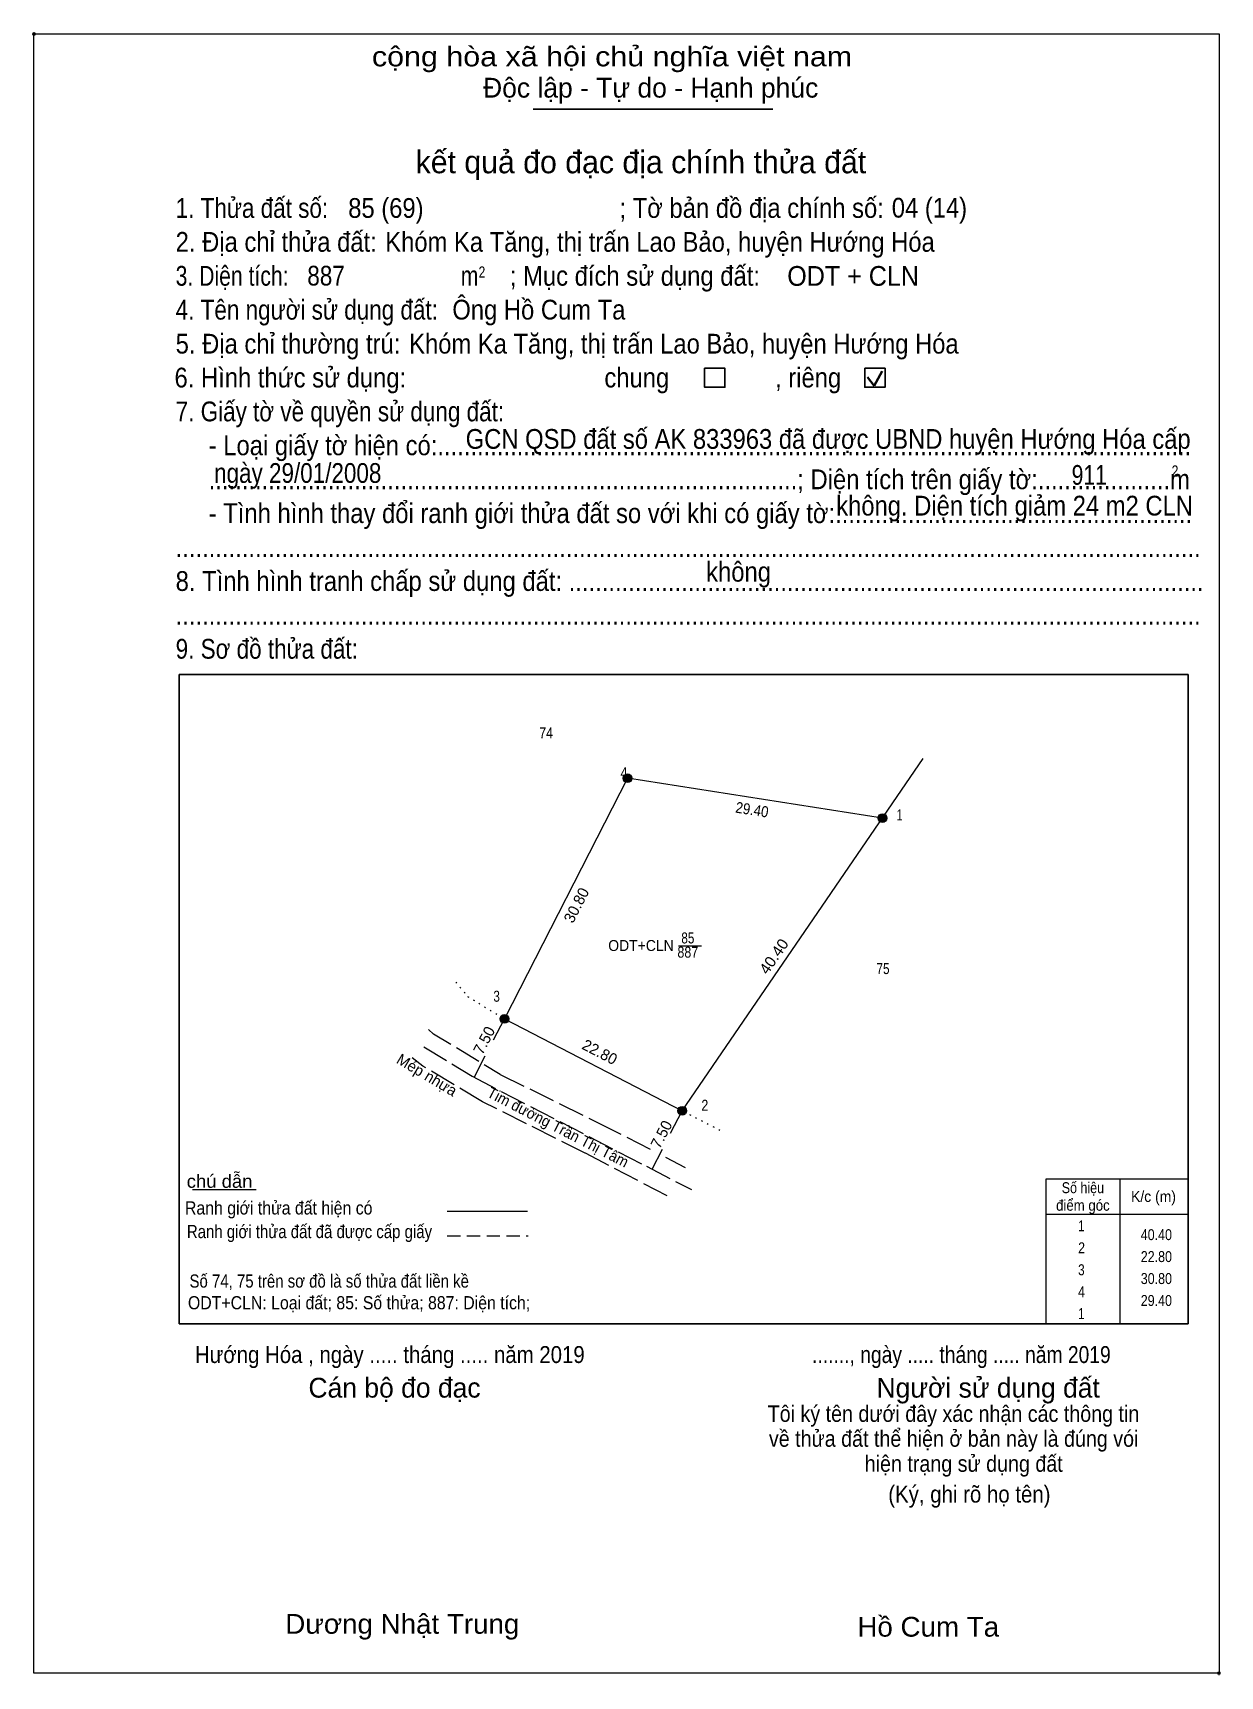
# Model space of a CAD drawing. Header units: metres. Extents: x 536109 to 536832, y 1838438 to 1839216.
# Drawn here: x 536237.8 to 536373.1, y 1838783.2 to 1838970.4 of the extents above; entities that cross this region are included whole.
import ezdxf
from ezdxf.enums import TextEntityAlignment as Align

# ---------------------------------------------------------------- set-up
doc = ezdxf.new("R2010")
doc.units = ezdxf.units.M
doc.header["$LTSCALE"] = 0.5
doc.header["$PDMODE"] = 32
doc.header["$PDSIZE"] = 0.25
for name, pattern in [('DOTTED', [1.5, 0.3, -1.2]), ('LONG_DASHED', [7.5, 6, -1.5]), ('MEDIUM_DASHED', [4.5, 3, -1.5])]:
    doc.linetypes.add(name, pattern=pattern)
for name, color, linetype, lineweight in [('1', 7, 'Continuous', 13), ('17', 7, 'Continuous', 13), ('2', 7, 'Continuous', 25), ('22', 7, 'LONG_DASHED', 13), ('32', 7, 'Continuous', 13), ('50', 7, 'DOTTED', 13), ('6', 7, 'Continuous', 13), ('63', 7, 'Continuous', 13)]:
    doc.layers.add(name, color=color, linetype=linetype, lineweight=lineweight)

msp = doc.modelspace()

# ---------------------------------------------------------------- texts
at = {"layer": '1'}
for s, width, p in [('85', 0.8, (536312.45, 1838866.7)), ('ODT+CLN', 0.95, (536307.11, 1838865.84)), ('887', 0.85, (536312.445, 1838865.08))]:
    msp.add_text(s, height=1.25, dxfattribs=dict(at, width=width)).set_placement(p, align=Align.CENTER)
at = {"layer": '2'}
for s, height, width, p in [('cộng hòa xã hội chủ nghĩa việt nam', 2.253, 1.15, (536276.46, 1838966.62)), ('1. Thửa đất số:', 2.253, 0.85, (536254.1, 1838949.36)), ('85 (69)', 2.25, 0.9, (536273.76, 1838949.36)), ('; Tờ bản đồ địa chính số:', 2.253, 0.9, (536304.66, 1838949.36)), ('04 (14)', 2.25, 0.9, (536335.68, 1838949.39)), ('2. Địa chỉ thửa đất:', 2.253, 0.9, (536254.1, 1838945.5)), ('Khóm Ka Tăng, thị trấn Lao Bảo, huyện Hướng Hóa', 2.25, 0.9, (536277.98, 1838945.5)), ('3. Diện tích:', 2.253, 0.8, (536254.1, 1838941.63)), ('887', 2.25, 0.85, (536269.1, 1838941.65)), ('m', 2.253, 0.8, (536286.58, 1838941.63)), ('2', 1.288, 0.8, (536288.61, 1838942.54)), ('; Mục đích sử dụng đất:', 2.253, 0.9, (536292.17, 1838941.63)), ('ODT + CLN', 2.25, 0.95, (536323.77, 1838941.62)), ('4. Tên người sử dụng đất:', 2.253, 0.85, (536254.1, 1838937.77)), ('Ông Hồ Cum Ta', 2.25, 0.9, (536285.62, 1838937.78)), ('5. Địa chỉ thường trú:', 2.253, 0.9, (536254.1, 1838933.9)), ('Khóm Ka Tăng, thị trấn Lao Bảo, huyện Hướng Hóa', 2.25, 0.9, (536280.7, 1838933.9)), ('6. Hình thức sử dụng:', 2.253, 0.9, (536253.97, 1838930.04)), ('chung                , riêng', 2.253, 0.9, (536302.94, 1838930.04)), ('7. Giấy tờ về quyền sử dụng đất:', 2.253, 0.85, (536254.1, 1838926.18)), ('     - Loại giấy tờ hiện có:..................................................................................................................', 2.253, 0.9, (536254.1, 1838922.32)), ('GCN QSD đất số AK 833963 đã được UBND huyện Hướng Hóa cấp', 2.25, 0.9, (536287.14, 1838923.05)), ('     .........................................................................................; Diện tích trên giấy tờ:....................m', 2.253, 0.9, (536254.1, 1838918.45)), ('ngày 29/01/2008', 2.25, 0.85, (536258.48, 1838919.17)), ('911', 2.25, 0.8, (536356.17, 1838918.95)), ('2', 1.288, 0.8, (536367.56, 1838919.87)), ('     - Tình hình thay đổi ranh giới thửa đất so với khi có giấy tờ:......................................................', 2.253, 0.9, (536254.1, 1838914.59)), ('không. Diện tích giảm 24 m2 CLN', 2.25, 0.9, (536329.35, 1838915.45)), ('...........................................................................................................................................................', 2.253, 0.9, (536254.1, 1838910.72)), ('8. Tình hình tranh chấp sử dụng đất: ................................................................................................', 2.253, 0.9, (536254.1, 1838906.86)), ('không', 2.254, 0.9, (536314.53, 1838907.92)), ('9. Sơ đồ thửa đất:', 2.253, 0.85, (536254.1, 1838899.14)), ('...........................................................................................................................................................', 2.253, 0.9, (536254.1, 1838903)), ('Hướng Hóa , ngày ..... tháng ..... năm 2019', 1.93, 0.9, (536256.3, 1838818.9)), ('......., ngày ..... tháng ..... năm 2019', 1.93, 0.85, (536326.6, 1838818.9)), ('(Ký, ghi rõ họ tên)', 1.932, 0.9, (536335.28, 1838803)), ('Dương Nhật Trung', 2.25, 1.05, (536266.59, 1838788.06)), ('Hồ Cum Ta', 2.25, 1.05, (536331.76, 1838787.73))]:
    msp.add_text(s, height=height, dxfattribs=dict(at, width=width)).set_placement(p)
for s, height, p in [('Độc lập - Tự do - Hạnh phúc', 2.253, (536289.12, 1838963.06)), ('Cán bộ đo đạc', 2.254, (536269.23, 1838814.96)), ('Người sử dụng đất', 2.253, (536333.94, 1838814.96))]:
    msp.add_text(s, height=height, dxfattribs=at).set_placement(p)
for s, height, p in [('kết quả đo đạc địa chính thửa đất', 2.576, (536307.105, 1838954.44)), ('.', 0.644, (536372.9586, 1838783.23))]:
    msp.add_text(s, height=height, dxfattribs=at).set_placement(p, align=Align.CENTER)
at = {"layer": '2', "width": 0.9}
for s, p in [('Tôi ký tên dưới đây xác nhận các thông tin', (536342.71, 1838812.2)), ('về thửa đất thể hiện ở bản này là đúng vói', (536342.73, 1838809.36)), ('hiện trạng sử dụng đất', (536343.875, 1838806.51))]:
    msp.add_text(s, height=1.862, dxfattribs=at).set_placement(p, align=Align.CENTER)
at = {"layer": '6'}
for s, width, p in [('chú dẫn', 1.05, (536255.36, 1838838.86)), ('Ranh giới thửa đất hiện có ', 0.9, (536255.16, 1838835.82)), ('Ranh giới thửa đất đã được cấp giấy', 0.85, (536255.38, 1838833.13)), ('Số 74, 75 trên sơ đồ là số thửa đất liền kề', 0.85, (536255.68, 1838827.49)), ('ODT+CLN: Loại đất; 85: Số thửa; 887: Diện tích;', 0.9, (536255.5, 1838825.02))]:
    msp.add_text(s, height=1.5, dxfattribs=dict(at, width=width)).set_placement(p)
at = {"layer": '63'}
for s, width, p in [('74', 0.85, (536296.305, 1838890.06)), ('75', 0.8, (536334.68, 1838863.21)), ('Số hiệu', 0.85, (536357.45, 1838838.25)), ('K/c (m)', 0.95, (536365.495, 1838837.25)), ('điểm góc', 0.9, (536357.45, 1838836.25)), (' 1', 0.75, (536357.1, 1838833.9)), (' 2', 0.85, (536357.105, 1838831.4)), (' 3', 0.8, (536357.095, 1838828.9)), (' 4', 0.85, (536357.1, 1838826.4)), (' 1', 0.75, (536357.1, 1838823.9))]:
    msp.add_text(s, height=1.25, dxfattribs=dict(at, width=width)).set_placement(p, align=Align.CENTER)
for s, width, p in [(' 4', 0.85, (536305.57, 1838885.52)), (' 1', 0.75, (536336.91, 1838880.72)), (' 3', 0.8, (536291.04, 1838860.06)), (' 2', 0.85, (536314.78, 1838847.64)), ('40.40', 0.85, (536367.6, 1838832.9)), ('22.80', 0.85, (536367.6, 1838830.4)), ('30.80', 0.85, (536367.6, 1838827.9)), ('29.40', 0.85, (536367.6, 1838825.4))]:
    msp.add_text(s, height=1.25, dxfattribs=dict(at, width=width)).set_placement(p, align=Align.RIGHT)
for s, rotation, width, p in [('29.40', 351.118, 0.9, (536319.6685, 1838881.3249)), ('40.40', 55.622, 1.05, (536322.7671, 1838864.8721)), ('Tim đường Trần Thị Tâm', 332.69, 0.95, (536297.3733, 1838845.213))]:
    msp.add_text(s, height=1.25, rotation=rotation, dxfattribs=dict(at, width=width)).set_placement(p, align=Align.CENTER)
for s, rotation, p in [('30.80', 62.919, (536300.3117, 1838870.7705)), ('7.50', 62.683, (536289.8019, 1838855.3732)), ('22.80', 332.693, (536302.1283, 1838853.7799)), ('Mép nhựa', 329.049, (536282.4086, 1838851.1838)), ('7.50', 62.683, (536309.9919, 1838844.6632))]:
    msp.add_text(s, height=1.25, rotation=rotation, dxfattribs=at).set_placement(p, align=Align.CENTER)

# ---------------------------------------------------------------- hatches: boundary and pattern name
at = {"layer": '63'}
for points in [[(536306.07, 1838885.52, 1), (536305.07, 1838885.52, 1)], [(536335.12, 1838880.98, 1), (536334.12, 1838880.98, 1)], [(536292.05, 1838858.1, 1), (536291.05, 1838858.1, 1)], [(536312.31, 1838847.64, 1), (536311.31, 1838847.64, 1)]]:
    msp.add_hatch(color=256, dxfattribs=at).paths.add_polyline_path(points)

# ---------------------------------------------------------------- linework, layer by layer
at = {"layer": '17'}
msp.add_line((536256.02, 1838838.66), (536263.26, 1838838.66), dxfattribs=at)
at = {"layer": '2'}
for p, q in [((536294.82, 1838961.74), (536322.12, 1838961.74)), ((536254.51, 1838897.35), (536369.45, 1838897.35)), ((536369.45, 1838897.35), (536369.45, 1838823.37))]:
    msp.add_line(p, q, dxfattribs=at)
at = {"layer": '2', "lineweight": 35}
for p, q in [((536333.67, 1838930.22), (536334.6, 1838931.9)), ((536332.9, 1838931.22), (536333.67, 1838930.22))]:
    msp.add_line(p, q, dxfattribs=at)
at = {"layer": '2', "lineweight": 13}
msp.add_lwpolyline([(536237.96, 1838970.31), (536372.97, 1838970.31), (536372.97, 1838783.57), (536237.96, 1838783.57)], close=True, dxfattribs=at)
at = {"layer": '2'}
for points in [[(536314.36, 1838932.22), (536316.68, 1838932.22), (536316.68, 1838930.06), (536314.36, 1838930.06)], [(536332.6, 1838932.22), (536334.92, 1838932.22), (536334.92, 1838930.06), (536332.6, 1838930.06)]]:
    msp.add_lwpolyline(points, close=True, dxfattribs=at)
msp.add_lwpolyline([(536369.45, 1838823.37), (536254.51, 1838823.37), (536254.51, 1838897.35)], dxfattribs=at)
for p in [(536237.96, 1838970.31), (536372.96, 1838783.57)]:
    msp.add_point(p, dxfattribs=at)
at = {"layer": '22'}
for p, q in [((536310.08, 1838837.94), (536300.76, 1838842.81)), ((536312.18, 1838841.14), (536309.93, 1838842.3))]:
    msp.add_line(p, q, dxfattribs=at)
for points in [[(536288.65, 1838853.24), (536283.48, 1838856.37), (536282.9, 1838856.89)], [(536300.76, 1838842.81), (536289.04, 1838848.67), (536282.27, 1838852.73), (536281.05, 1838853.66)], [(536308.19, 1838843.21), (536303.88, 1838845.43), (536291.08, 1838851.76), (536289.23, 1838852.88)]]:
    msp.add_lwpolyline(points, dxfattribs=at)
at = {"layer": '32'}
msp.add_line((536311.81, 1838847.64), (536339.27, 1838887.78), dxfattribs=at)
msp.add_lwpolyline([(536334.62, 1838880.98), (536305.57, 1838885.52), (536291.55, 1838858.1)], dxfattribs=at)
at = {"layer": '50', "linetype": 'LONG_DASHED'}
for p, q in [((536282.38, 1838854.93), (536287.86, 1838851.57)), ((536307.73, 1838841.31), (536312.85, 1838838.66))]:
    msp.add_line(p, q, dxfattribs=at)
at = {"layer": '50'}
msp.add_line((536310.64, 1838848.25), (536316.3, 1838845.32), dxfattribs=at)
msp.add_lwpolyline([(536286.01, 1838862.3), (536287.36, 1838860.67), (536291.55, 1838858.1)], dxfattribs=at)
at = {"layer": '6'}
msp.add_line((536285.04, 1838836.2), (536294.18, 1838836.2), dxfattribs=at)
at = {"layer": '6', "linetype": 'MEDIUM_DASHED'}
msp.add_line((536285.04, 1838833.38), (536294.24, 1838833.38), dxfattribs=at)
at = {"layer": '63'}
for p, q in [((536311.37, 1838866.42), (536314.02, 1838866.42)), ((536290.31, 1838855.72), (536291.55, 1838858.1)), ((536291.55, 1838858.1), (536311.81, 1838847.64)), ((536288.11, 1838851.44), (536289.37, 1838853.88)), ((536310.48, 1838845.08), (536311.81, 1838847.64)), ((536308.37, 1838840.98), (536309.55, 1838843.26)), ((536361.65, 1838839.87), (536361.65, 1838823.37)), ((536361.65, 1838839.87), (536361.65, 1838823.37)), ((536353.25, 1838835.87), (536369.45, 1838835.87))]:
    msp.add_line(p, q, dxfattribs=at)
at = {"layer": '63', "linetype": 'LONG_DASHED'}
msp.add_line((536287.86, 1838851.57), (536307.73, 1838841.31), dxfattribs=at)
at = {"layer": '63'}
msp.add_lwpolyline([(536353.25, 1838839.87), (536369.45, 1838839.87), (536369.45, 1838823.37), (536353.25, 1838823.37)], close=True, dxfattribs=at)
for centre in [(536305.57, 1838885.52), (536334.62, 1838880.98), (536291.55, 1838858.1), (536311.81, 1838847.64)]:
    msp.add_circle(centre, 0.5, dxfattribs=at)

msp.set_redraw_order([(e.dxf.handle, doc.entitydb.next_handle()) for e in msp.query("TEXT MTEXT ATTDEF DIMENSION ARC_DIMENSION")])  # texts and dimensions are drawn at this point

doc.saveas('drawing.dxf')
